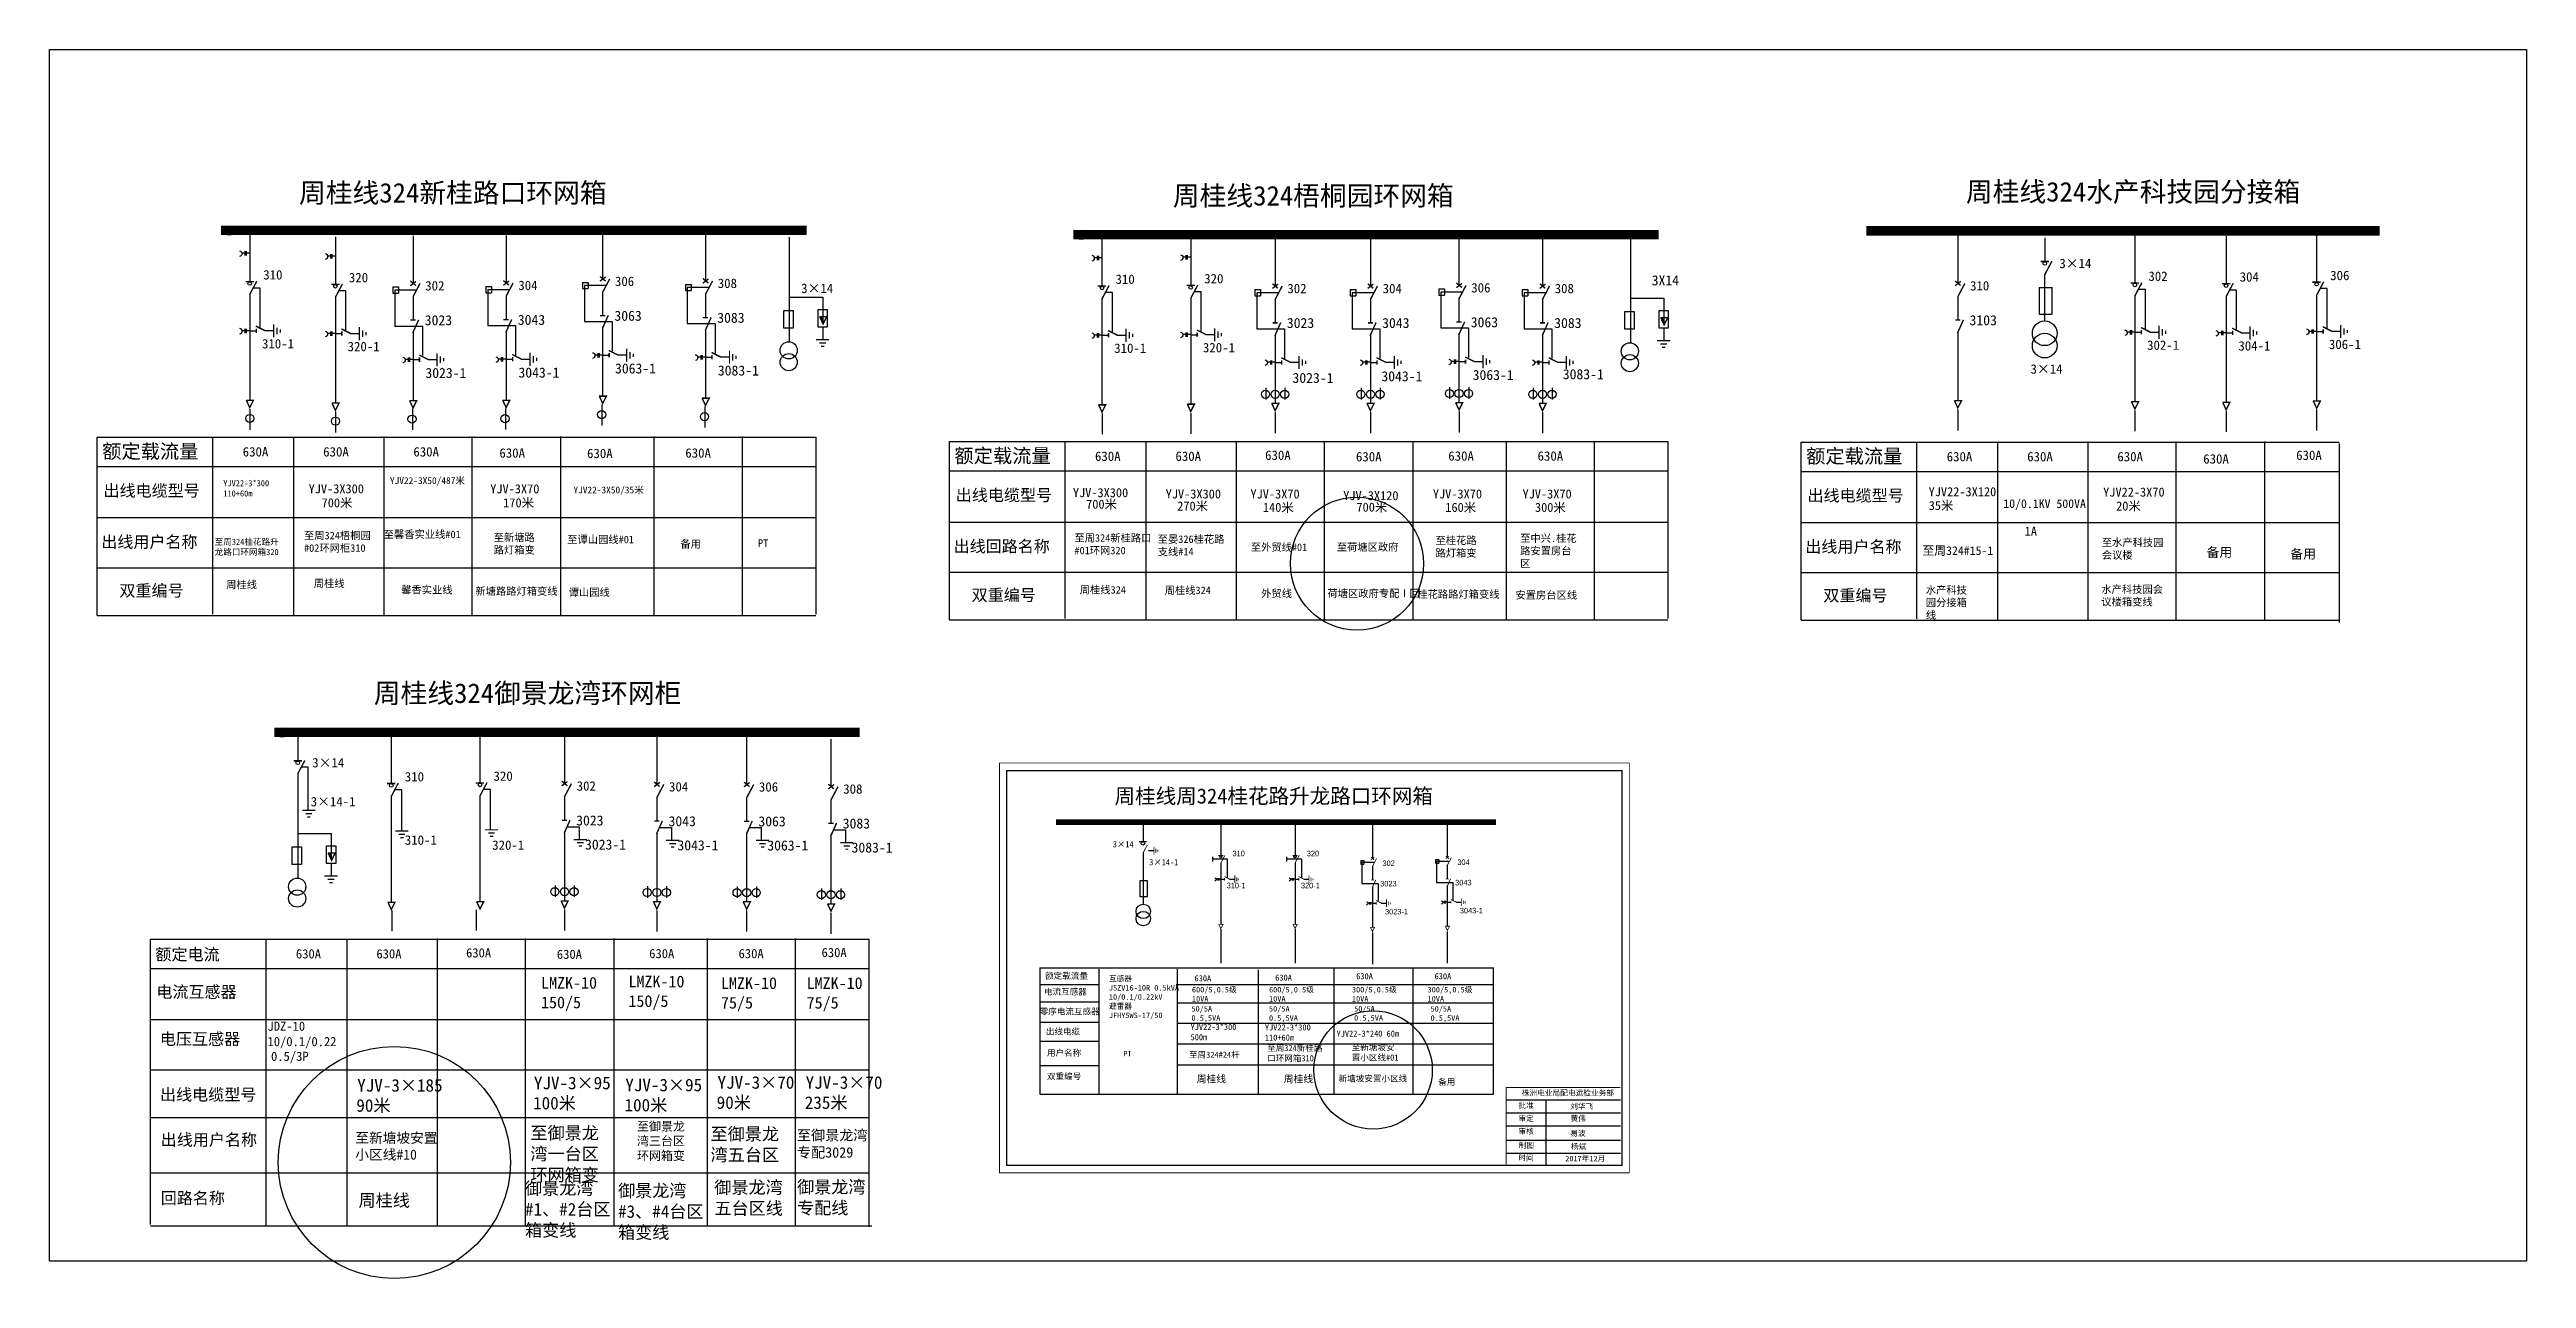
# Model space of a CAD drawing. Extents: x -15 to 478, y -238 to 7.
import ezdxf

# ---------------------------------------------------------------- set-up
doc = ezdxf.new("R2010")
doc.units = 0
doc.header["$LTSCALE"] = 0.774411
doc.linetypes.add('ACAD_ISO02W100', pattern=[15, 12, -3])
doc.linetypes.add('CENTER', pattern=[50.8, 31.75, -6.35, 6.35, -6.35])
doc.layers.get('0').update_dxf_attribs({"linetype": 'CONTINUOUS'})
doc.layers.add('2', color=7, linetype='CONTINUOUS')
doc.styles.add('HZ', font='')
doc.styles.add('hztxt_txtstyle_0.00_0_0', font='simkai.ttf')
doc.styles.add('hztxt_txtstyle_1.80_0_0', font='', dxfattribs={"height": 1.8, "bigfont": 'hztxt.shx'})
doc.styles.add('hztxt_txtstyle_2.70_0_0', font='simkai.ttf', dxfattribs={"height": 2.7})
doc.styles.get("Standard").update_dxf_attribs({"font": '', "height": 2.5})
doc.styles.add('字体', font='', dxfattribs={"height": 2.5})
doc.styles.get('HZ').set_extended_font_data('SimSun')
doc.styles.get('hztxt_txtstyle_1.80_0_0').set_extended_font_data('hztxt')
doc.styles.get('Standard').set_extended_font_data('SimSun')
doc.styles.get('字体').set_extended_font_data('SimSun')

msp = doc.modelspace()

# ---------------------------------------------------------------- texts
for s, height, p in [('310', 1.875, (27.3, -39.11)), ('320', 1.875, (44.36, -39.67)), ('302', 1.875, (59.57, -41.3)), ('304', 1.875, (78.11, -41.22)), ('306', 1.875, (97.35, -40.41)), ('308', 1.875, (117.83, -40.81)), ('310', 1.875, (197.06, -40)), ('320', 1.875, (214.73, -39.88)), ('3X14', 2, (303.86, -40.28)), ('3×14', 1.875, (134.45, -41.81)), ('302', 1.875, (231.29, -41.85)), ('304', 1.875, (250.27, -41.85)), ('306', 1.875, (267.92, -41.7)), ('308', 1.875, (284.54, -41.85)), ('3023', 2, (59.47, -48.23)), ('3043', 2, (78, -48.15)), ('3063', 2, (97.25, -47.34)), ('3083', 2, (117.73, -47.74)), ('3023', 2, (231.19, -48.78)), ('3043', 2, (250.17, -48.78)), ('3063', 2, (267.82, -48.63)), ('3083', 2, (284.44, -48.78)), ('310-1', 1.875, (27.05, -52.85)), ('320-1', 1.875, (44.1, -53.41)), ('310-1', 1.875, (196.8, -53.74)), ('320-1', 1.875, (214.47, -53.63)), ('3023-1', 2, (59.6, -58.74)), ('3043-1', 2, (78.13, -58.66)), ('3063-1', 2, (97.37, -57.84)), ('3083-1', 2, (117.85, -58.25)), ('3023-1', 2, (232.31, -59.73)), ('3043-1', 2, (250.02, -59.4)), ('3063-1', 2, (268.2, -59.14)), ('3083-1', 2, (286.15, -58.99)), ('630A', 1.875, (23.21, -74.39)), ('630A', 1.875, (39.24, -74.39)), ('630A', 1.875, (57.2, -74.39)), ('630A', 1.875, (74.34, -74.63)), ('630A', 1.875, (91.8, -74.71)), ('630A', 1.875, (111.37, -74.63)), ('630A', 1.875, (192.97, -75.28)), ('630A', 1.875, (209, -75.28)), ('630A', 1.875, (226.86, -75.08)), ('630A', 1.875, (244.95, -75.37)), ('630A', 1.875, (263.34, -75.23)), ('630A', 1.875, (281.13, -75.23)), ('YJV22-3X50/487米', 1.3673, (52.54, -79.88)), ('YJV-3X300', 1.8, (36.34, -81.73)), ('700米', 1.8, (38.93, -84.52)), ('YJV-3X70', 1.8, (72.51, -81.73)), ('170米', 1.8, (75.09, -84.52)), ('YJV22-3X50/35米', 1.3673, (89.09, -81.75)), ('YJV-3X300', 1.8, (188.57, -82.5)), ('700米', 1.8, (191.21, -84.8)), ('YJV-3X300', 1.8, (207.05, -82.76)), ('270米', 1.8, (209.35, -85.16)), ('YJV-3X70', 1.8, (223.94, -82.76)), ('140米', 1.8, (226.42, -85.43)), ('YJV-3X120', 1.8, (242.41, -83.09)), ('700米', 1.8, (245.05, -85.39)), ('YJV-3X70', 1.8, (260.27, -82.76)), ('160米', 1.8, (262.75, -85.43)), ('YJV-3X70', 1.8, (278.13, -82.76)), ('300米', 1.8, (280.61, -85.43))]:
    msp.add_text(s, height=height).set_placement(p)
at = {"color": 0}
for s, height, p in [('310', 1.875, (367.27, -41.3)), ('3×14', 1.875, (385.06, -36.84)), ('302', 1.875, (402.8, -39.39)), ('304', 1.875, (420.98, -39.53)), ('306', 1.875, (439.01, -39.24)), ('3103', 2, (367.17, -48.23)), ('302-1', 1.875, (402.54, -53.13)), ('304-1', 1.875, (420.72, -53.28)), ('306-1', 1.875, (438.75, -52.98)), ('3×14', 1.875, (379.32, -57.89)), ('630A', 1.875, (362.62, -75.36)), ('630A', 1.875, (378.65, -75.36)), ('630A', 1.875, (396.61, -75.36)), ('630A', 1.875, (413.72, -75.81)), ('630A', 1.875, (432.23, -75.08)), ('YJV22-3X120', 1.8, (359.02, -82.31)), ('35米', 1.8, (359.04, -85.07)), ('YJV22-3X70', 1.8, (393.78, -82.38)), ('20米', 1.8, (396.37, -85.16)), ('1A', 1.8, (378.15, -90.18)), ('备用', 1.875, (414.38, -94.41)), ('备用', 1.875, (431.06, -94.74)), ('3×14', 1.875, (37.06, -136.36)), ('310', 1.875, (55.5, -139.16)), ('320', 1.875, (73.17, -139.04)), ('3×14-1', 1.875, (36.76, -144.12)), ('302', 1.875, (89.73, -141.01)), ('304', 1.875, (108.13, -141.16)), ('306', 1.875, (126.03, -141.19)), ('308', 1.875, (142.83, -141.61)), ('3023', 2, (89.63, -147.94)), ('3043', 2, (108.03, -148.09)), ('3063', 2, (125.93, -148.12)), ('3083', 2, (142.72, -148.54)), ('310-1', 1.875, (55.5, -151.78)), ('320-1', 1.875, (72.91, -152.79)), ('3023-1', 2, (91.4, -152.74)), ('3043-1', 2, (109.8, -152.89)), ('3063-1', 2, (127.7, -152.92)), ('3083-1', 2, (144.49, -153.34))]:
    msp.add_text(s, height=height, dxfattribs=at).set_placement(p)
at = {"style": 'HZ'}
for s, height, p in [('额定载流量', 2.812, (-4.78, -74.77)), ('额定载流量', 2.812, (164.98, -75.65)), ('出线电缆型号', 2.344, (-4.52, -82.37)), ('出线电缆型号', 2.344, (165.24, -83.26)), ('出线用户名称', 2.344, (-4.96, -92.58)), ('出线回路名称', 2.344, (164.8, -93.47)), ('双重编号', 2.344, (-1.35, -102.29)), ('双重编号', 2.344, (168.4, -103.18))]:
    msp.add_text(s, height=height, dxfattribs=at).set_placement(p)
at = {"color": 0}
for s, height, style, p in [('额定载流量', 2.812, 'HZ', (334.63, -75.73)), ('出线电缆型号', 2.344, 'HZ', (334.89, -83.34)), ('10/0.1KV 500VA', 1.728, 'HZ', (373.89, -84.66)), ('出线用户名称', 2.344, 'HZ', (334.45, -93.55)), ('至周324#15-1', 1.728, 'HZ', (357.78, -94.02)), ('双重编号', 2.344, 'HZ', (338.05, -103.26)), ('310', 1.098, 'hztxt_txtstyle_1.80_0_0', (220.37, -154.07)), ('320', 1.098, 'hztxt_txtstyle_1.80_0_0', (235.16, -154.07)), ('302', 1.098, 'hztxt_txtstyle_1.80_0_0', (250.23, -156.02)), ('304', 1.098, 'hztxt_txtstyle_1.80_0_0', (265.14, -155.81)), ('310-1', 1.098, 'hztxt_txtstyle_1.80_0_0', (219.2, -160.46)), ('320-1', 1.098, 'hztxt_txtstyle_1.80_0_0', (233.99, -160.46)), ('3023', 1.098, 'hztxt_txtstyle_1.80_0_0', (249.79, -160.09)), ('3043', 1.098, 'hztxt_txtstyle_1.80_0_0', (264.71, -159.88)), ('3023-1', 1.098, 'hztxt_txtstyle_1.80_0_0', (250.74, -165.67)), ('3043-1', 1.098, 'hztxt_txtstyle_1.80_0_0', (265.65, -165.46)), ('额定电流', 2.344, 'HZ', (5.82, -174.81)), ('630A', 1.836, 'HZ', (33.81, -174.44)), ('630A', 1.836, 'HZ', (49.84, -174.44)), ('630A', 1.836, 'HZ', (67.7, -174.24)), ('630A', 1.836, 'HZ', (104.18, -174.39)), ('630A', 1.836, 'HZ', (121.98, -174.39)), ('630A', 1.836, 'HZ', (138.51, -174.18)), ('630A', 1.836, 'HZ', (85.79, -174.53)), ('出线电缆型号', 2.344, 'HZ', (6.74, -202.76))]:
    msp.add_text(s, height=height, dxfattribs=dict(at, style=style)).set_placement(p)
at = {"color": 0, "linetype": 'Continuous', "style": 'hztxt_txtstyle_2.70_0_0'}
for s, p in [('3×14', (196.52, -152.3)), ('3×14-1', (203.77, -155.87))]:
    msp.add_text(s, height=1.22, dxfattribs=at).set_placement(p)
at = {"color": 0, "linetype": 'Continuous', "attachment_point": 1}
for s, insert, char_height, width, style in [('YJV22-3*300 \\P110+60m', (19.34, -79.11), 1.2204, 19.6738, 'hztxt_txtstyle_2.70_0_0'), ('{\\fSimSun|b0|i0|c134|p2;至周324桂花路升龙路口环网箱320}', (17.63, -90.79), 1.2204, 13.2643, 'hztxt_txtstyle_2.70_0_0'), ('至周324梧桐园#02环网柜310', (35.42, -89.39), 1.5, 14.9, '字体'), ('至馨香实业线#01', (51.3, -89.16), 1.5, 18.8136, '字体'), ('至谭山园线#01', (87.85, -90.18), 1.5, 16.7923, '字体'), ('备用', (110.39, -91.08), 1.5, 16.7923, '字体'), ('PT', (125.86, -90.91), 1.5, 16.7923, '字体'), ('至周324新桂路口#01环网320', (188.87, -89.88), 1.5, 16.1632, '字体'), ('{\\fSimSun|b0|i0|c134|p2;至晏326桂花路支线#14}', (205.46, -90.12), 1.5, 14.9, '字体'), ('至水产科技园会议楼', (393.51, -90.79), 1.5, 13.274, '字体'), ('周桂线', (19.92, -99.18), 1.5, 16.925, '字体'), ('周桂线', (37.36, -98.94), 1.5, 16.925, '字体'), ('馨香实业线', (54.77, -100.22), 1.5, 16.7923, '字体'), ('谭山园线', (88.14, -100.7), 1.5, 16.7923, '字体'), ('周桂线324', (189.93, -100.22), 1.5, 16.925, '字体'), ('周桂线324', (206.85, -100.32), 1.5, 16.925, '字体'), ('水产科技园分接箱线', (358.46, -100.25), 1.5, 9.8958, '字体'), ('水产科技园会议楼箱变线', (393.42, -100.12), 1.5, 13.274, '字体'), ('周桂线周324桂花路升龙路口环网箱', (196.87, -140.57), 3, 85.7498, '字体'), ('{\\fSimSun|b0|i0|c134|p2;额定载流量}', (183.02, -177.3), 1.2204, 19.6738, 'hztxt_txtstyle_2.70_0_0'), ('{\\fSimSun|b0|i0|c134|p2;630A}', (245, -177.37), 1.2204, 19.6738, 'hztxt_txtstyle_2.70_0_0'), ('{\\fSimSun|b0|i0|c134|p2;630A}', (260.62, -177.37), 1.2204, 19.6738, 'hztxt_txtstyle_2.70_0_0'), ('{\\fSimSun|b0|i0|c134|p2;电流互感器}', (182.81, -180.47), 1.2204, 19.6738, 'hztxt_txtstyle_2.70_0_0'), ('\\A1;{\\fSimSun|b0|i0|c134|p2;互感器\\PJSZV16-10R 0.5kVA\\P10/0.1/0.22kV\\P避雷器\\PJFHY5WS-17/50}', (195.74, -177.91), 1.0983, 20.2524, 'hztxt_txtstyle_2.70_0_0'), ('\\A1;{\\fSimSun|b0|i0|c134|p2;600/5,0.5级\\P10VA}', (212.28, -180.12), 1.0983, 20.2524, 'hztxt_txtstyle_2.70_0_0'), ('{\\fSimSun|b0|i0|c134|p2;630A}', (212.8, -177.8), 1.2204, 19.6738, 'hztxt_txtstyle_2.70_0_0'), ('\\A1;{\\fSimSun|b0|i0|c134|p2;600/5,0.5级\\P10VA}', (227.64, -180.12), 1.0983, 20.2524, 'hztxt_txtstyle_2.70_0_0'), ('{\\fSimSun|b0|i0|c134|p2;630A}', (228.87, -177.66), 1.2204, 19.6738, 'hztxt_txtstyle_2.70_0_0'), ('\\A1;{\\fSimSun|b0|i0|c134|p2;300/5,0.5级\\P10VA}', (244.15, -180.12), 1.0983, 20.2524, 'hztxt_txtstyle_2.70_0_0'), ('\\A1;{\\fSimSun|b0|i0|c134|p2;300/5,0.5级\\P10VA}', (259.22, -180.12), 1.0983, 20.2524, 'hztxt_txtstyle_2.70_0_0'), ('{\\fSimSun|b0|i0|c134|p2;零序电流互感器}', (181.95, -184.41), 1.2204, 19.6738, 'hztxt_txtstyle_2.70_0_0'), ('YJV22-3*300\\P500m', (212.01, -187.5), 1.2204, 19.6738, 'hztxt_txtstyle_2.70_0_0'), ('{\\fSimSun|b0|i0|c134|p2;50/5A\\P0.5,5VA}', (212.19, -183.93), 1.0983, 19.6738, 'hztxt_txtstyle_2.70_0_0'), ('YJV22-3*300 \\P110+60m', (226.81, -187.58), 1.2204, 19.6738, 'hztxt_txtstyle_2.70_0_0'), ('{\\fSimSun|b0|i0|c134|p2;50/5A\\P0.5,5VA}', (227.63, -183.93), 1.0983, 19.6738, 'hztxt_txtstyle_2.70_0_0'), ('{\\fSimSun|b0|i0|c134|p2;50/5A\\P0.5,5VA}', (244.59, -183.93), 1.0983, 19.6738, 'hztxt_txtstyle_2.70_0_0'), ('{\\fSimSun|b0|i0|c134|p2;50/5A\\P0.5,5VA}', (259.81, -183.93), 1.0983, 19.6738, 'hztxt_txtstyle_2.70_0_0'), ('{\\fSimSun|b0|i0|c134|p2;出线电缆}', (183.19, -188.41), 1.2204, 19.6738, 'hztxt_txtstyle_2.70_0_0'), ('{\\fSimSun|b0|i0|c134|p2;至周324新桂路口环网箱310}', (227.25, -191.7), 1.2204, 11.5135, 'hztxt_txtstyle_2.70_0_0'), ('YJV22-3*240 60m', (241.09, -188.82), 1.2204, 19.6738, 'hztxt_txtstyle_2.70_0_0'), ('{\\fSimSun|b0|i0|c134|p2;用户名称}', (183.4, -192.65), 1.2204, 19.6738, 'hztxt_txtstyle_2.70_0_0'), ('{\\fSimSun|b0|i0|c134|p2;双重编号}', (183.4, -197.33), 1.2204, 19.6738, 'hztxt_txtstyle_2.70_0_0'), ('{\\fSimSun|b0|i0|c134|p2;PT}', (198.61, -192.87), 1.1026, 8.5785, 'hztxt_txtstyle_0.00_0_0'), ('{\\fSimSun|b0|i0|c134|p2;至周324#24杆}', (211.69, -193.03), 1.2204, 10.5639, 'hztxt_txtstyle_2.70_0_0'), ('{\\fSimSun|b0|i0|c134|p2;新塘坡安置小区线}', (241.49, -197.77), 1.2204, 15.1501, 'hztxt_txtstyle_2.70_0_0'), ('{\\fSimSun|b0|i0|c134|p2;备用}', (261.32, -198.46), 1.2204, 19.6738, 'hztxt_txtstyle_2.70_0_0'), ('株洲电业局配电运检业务部', (277.97, -200.69), 1.0944, 29.9201, '字体'), ('{\\fKaiTi_GB2312|b0|i0|c134|p49;批准}', (277.31, -203.19), 1.0944, 8.5588, '字体'), ('\\f\uffbfﾬￌﾣﾤ_GB2312|b0|i0|c134|p49;审定', (277.31, -205.79), 1.0944, 8.5588, '字体'), ('刘华飞', (287.62, -203.37), 1.094, 8.5588, '字体'), ('黄伟', (287.68, -205.8), 1.094, 8.5588, '字体'), ('\\f\uffbfﾬￌﾣﾤ_GB2312|b0|i0|c134|p49;制图', (277.37, -211.14), 1.0944, 8.5588, '字体'), ('\\f\uffbfﾬￌﾣﾤ_GB2312|b0|i0|c134|p49;审核', (277.31, -208.36), 1.0944, 8.5588, '字体'), ('易波', (287.62, -208.74), 1.094, 8.5588, '字体'), ('{\\fSimSun|b0|i0|c134|p2;杨斌}', (287.79, -211.37), 1.0944, 8.5588, '字体'), ('\\f\uffbfﾬￌﾣﾤ_GB2312|b0|i0|c134|p49;时间', (277.31, -213.65), 1.0944, 8.5588, '字体'), ('2017年12月', (286.64, -213.78), 1.094, 16.0081, '字体')]:
    msp.add_mtext(s, dxfattribs=dict(at, insert=insert, char_height=char_height, width=width, style=style))
at = {"linetype": 'Continuous', "char_height": 1.5, "attachment_point": 1, "style": '字体'}
for s, insert, width in [('至新塘路路灯箱变', (73.2, -89.77), 10.0167), ('至外贸线#01', (224, -91.72), 14.9), ('至荷塘区政府', (241.14, -91.69), 17.9789), ('至桂花路路灯箱变', (260.81, -90.37), 10.0167), ('至中兴.桂花路安置房台区', (277.66, -89.95), 12.1123), ('新塘路路灯箱变线', (69.56, -100.49), 16.925), ('外贸线', (226.07, -100.96), 14.9), ('荷塘区政府专配Ⅰ回', (239.27, -100.93), 17.9789), ('桂花路路灯箱变线', (257.18, -101.09), 16.925), ('安置房台区线', (276.73, -101.26), 16.1459)]:
    msp.add_mtext(s, dxfattribs=dict(at, insert=insert, width=width))
at = {"color": 0, "attachment_point": 1}
for s, insert, char_height, width, style in [('电流互感器', (6, -179.93), 2.344, 23.4368, 'HZ'), ('\\A1;LMZK-10 \\P150/5', (82.63, -178.13), 2.3438, 30.9463, 'HZ'), ('\\A1;LMZK-10 \\P150/5', (100.04, -177.87), 2.3438, 30.9463, 'HZ'), ('\\A1;LMZK-10 \\P75/5', (118.47, -178.19), 2.3438, 30.9463, 'HZ'), ('\\A1;LMZK-10 \\P75/5', (135.53, -178.19), 2.3438, 30.9463, 'HZ'), ('JDZ-10 10/0.1/0.22', (28.15, -187.03), 1.8359, 18.359, 'HZ'), ('电压互感器', (6.71, -189.32), 2.344, 23.4368, 'HZ'), ('0.5/3P ', (28.85, -193.04), 1.836, 18.359, 'HZ'), ('90米', (45.84, -202.5), 2.5, 18.359, '字体'), ('YJV-3×185', (46.01, -198.49), 2.5, 18.359, '字体'), ('100米', (81.05, -202.03), 2.5, 18.359, '字体'), ('YJV-3×95', (81.21, -198.02), 2.5, 18.359, '字体'), ('100米', (99.26, -202.43), 2.5, 18.359, '字体'), ('YJV-3×95', (99.42, -198.42), 2.5, 18.359, '字体'), ('90米', (117.62, -201.92), 2.5, 18.359, '字体'), ('YJV-3×70', (117.78, -197.91), 2.5, 18.359, '字体'), ('235米', (135.17, -201.93), 2.5, 18.359, '字体'), ('YJV-3×70', (135.33, -197.92), 2.5, 18.359, '字体'), ('至御景龙湾三台区环网箱变', (101.75, -207.06), 1.7484, 10.9477, '字体'), ('出线用户名称', (6.88, -209.42), 2.344, 23.4368, 'HZ'), ('至御景龙湾一台区环网箱变', (80.52, -207.98), 2.5, 15.8112, '字体'), ('至御景龙湾五台区', (116.4, -208.18), 2.5, 15.8112, '字体'), ('至御景龙湾专配3029', (133.61, -208.65), 2.0594, 15.4094, '字体'), ('回路名称', (6.88, -221.04), 2.344, 23.4368, 'HZ'), ('周桂线', (46.28, -221.41), 2.5, 18.359, '字体'), ('御景龙湾#1、#2台区箱变线', (79.44, -219.02), 2.5, 18.318, '字体'), ('御景龙湾#3、#4台区箱变线', (97.97, -219.47), 2.5, 18.318, '字体'), ('御景龙湾\\P五台区线', (117.15, -218.83), 2.5, 18.318, '字体'), ('御景龙湾\\P专配线', (133.63, -218.75), 2.5, 18.318, '字体')]:
    msp.add_mtext(s, dxfattribs=dict(at, insert=insert, char_height=char_height, width=width, style=style))
at = {"color": 1, "linetype": 'Continuous', "attachment_point": 1, "style": 'hztxt_txtstyle_2.70_0_0'}
for s, insert, char_height, width in [('{\\fSimSun|b0|i0|c134|p2;至新塘坡安置小区线#01}', (244.1, -191.55), 1.2204, 10.1982), ('{\\fSimSun|b0|i0|c134|p2;至新塘坡安置小区线#10}', (45.64, -209.21), 2, 16.7368)]:
    msp.add_mtext(s, dxfattribs=dict(at, insert=insert, char_height=char_height, width=width))
at = {"color": 0, "char_height": 1.43, "width": 17.776, "attachment_point": 1}
for insert in [(213.22, -197.74), (230.58, -197.74)]:
    msp.add_mtext('周桂线', dxfattribs=dict(at, insert=insert))
at = {"layer": '2', "color": 7, "char_height": 3.9062, "width": 83.0504, "attachment_point": 1, "style": '字体'}
for s, insert in [('周桂线324新桂路口环网箱', (34.43, -19.88)), ('周桂线324梧桐园环网箱', (208.49, -20.46))]:
    msp.add_mtext(s, dxfattribs=dict(at, insert=insert))
at = {"layer": '2', "color": 0, "char_height": 3.9062, "width": 83.0504, "attachment_point": 1, "style": '字体'}
for s, insert in [('{\\fSimSun|b0|i0|c134|p2;周桂线324水产科技园分接箱}', (366.45, -19.67)), ('{\\fSimSun|b0|i0|c134|p2;周桂线324御景龙湾环网柜}', (49.33, -119.62))]:
    msp.add_mtext(s, dxfattribs=dict(at, insert=insert))

# ---------------------------------------------------------------- blocks, each defined once
blk = doc.blocks.new('JD')
for points in [[(-2, 0.2), (-2, -0.2), (2, 0.2), (2, -0.2)], [(1, -1.2), (1, -0.8), (-1, -1.2), (-1, -0.8)], [(-0.5, -1.8), (-0.5, -2.2), (0.5, -1.8), (0.5, -2.2)]]:
    blk.add_trace(points)

# ---------------------------------------------------------------- linework, layer by layer
for p, q in [((94.9, -29.53), (94.9, -39.03)), ((24.6, -30.06), (24.6, -39.48)), ((41.66, -30.62), (41.66, -40.04)), ((57.13, -30.43), (57.13, -39.93)), ((75.66, -30.34), (75.66, -39.85)), ((115.39, -29.93), (115.39, -39.43)), ((132.08, -30.65), (132.08, -51.62)), ((194.36, -30.95), (194.36, -40.37)), ((212.03, -30.83), (212.03, -40.25)), ((228.85, -30.97), (228.85, -40.47)), ((247.82, -30.97), (247.82, -40.47)), ((265.47, -30.82), (265.47, -40.32)), ((282.09, -30.97), (282.09, -40.47)), ((299.61, -30.85), (299.61, -51.81)), ((24.6, -42.04), (24.6, -63.24)), ((41.66, -42.59), (41.66, -63.79)), ((53.13, -40.58), (53.13, -41.83)), ((53.13, -40.58), (54.25, -40.58)), ((53.13, -41.83), (54.25, -41.83)), ((54.25, -40.58), (54.25, -41.83)), ((57.13, -42.49), (57.13, -47.13)), ((71.66, -40.5), (71.66, -41.75)), ((71.66, -40.5), (72.78, -40.5)), ((71.66, -41.75), (72.78, -41.75)), ((72.78, -40.5), (72.78, -41.75)), ((75.66, -42.4), (75.66, -47.05)), ((90.9, -39.68), (90.9, -40.93)), ((90.9, -39.68), (92.02, -39.68)), ((90.9, -40.93), (92.02, -40.93)), ((92.02, -39.68), (92.02, -40.93)), ((94.9, -41.59), (94.9, -46.24)), ((111.39, -40.09), (111.39, -41.33)), ((111.39, -40.09), (112.51, -40.09)), ((111.39, -41.33), (112.51, -41.33)), ((112.51, -40.09), (112.51, -41.33)), ((115.39, -41.99), (115.39, -46.64)), ((194.36, -42.93), (194.36, -64.13)), ((212.03, -42.81), (212.03, -64.01)), ((224.84, -41.12), (224.84, -42.37)), ((224.84, -41.12), (225.97, -41.12)), ((224.84, -42.37), (225.97, -42.37)), ((225.97, -41.12), (225.97, -42.37)), ((228.85, -43.03), (228.85, -47.68)), ((243.82, -41.12), (243.82, -42.37)), ((243.82, -41.12), (244.95, -41.12)), ((243.82, -42.37), (244.95, -42.37)), ((244.95, -41.12), (244.95, -42.37)), ((247.82, -43.03), (247.82, -47.68)), ((261.47, -40.98), (261.47, -42.22)), ((261.47, -40.98), (262.6, -40.98)), ((261.47, -42.22), (262.6, -42.22)), ((262.6, -40.98), (262.6, -42.22)), ((265.47, -42.88), (265.47, -47.53)), ((278.09, -41.12), (278.09, -42.37)), ((278.09, -41.12), (279.22, -41.12)), ((278.09, -42.37), (279.22, -42.37)), ((279.22, -41.12), (279.22, -42.37)), ((282.09, -43.03), (282.09, -47.68)), ((27.6, -49.31), (29.36, -49.31)), ((94.9, -48.56), (94.9, -62.28)), ((115.39, -48.96), (115.39, -62.69)), ((24.6, -49.34), (25.9, -49.34)), ((41.66, -49.9), (42.96, -49.9)), ((44.65, -49.86), (46.42, -49.86)), ((57.13, -49.46), (57.13, -63.18)), ((75.66, -49.38), (75.66, -63.1)), ((94.9, -54.2), (96.2, -54.2)), ((97.89, -54.16), (99.66, -54.16)), ((194.36, -50.23), (195.66, -50.23)), ((197.35, -50.19), (199.12, -50.19)), ((212.03, -50.11), (213.33, -50.11)), ((215.02, -50.08), (216.79, -50.08)), ((228.85, -50), (228.85, -63.72)), ((247.82, -50), (247.82, -63.72)), ((265.47, -49.85), (265.47, -63.58)), ((282.09, -50), (282.09, -63.72)), ((57.13, -55.09), (58.42, -55.09)), ((60.12, -55.06), (61.89, -55.06)), ((75.66, -55.01), (76.96, -55.01)), ((78.65, -54.97), (80.42, -54.97)), ((115.39, -54.6), (116.68, -54.6)), ((118.38, -54.56), (120.15, -54.56)), ((228.85, -55.64), (230.14, -55.64)), ((231.84, -55.6), (233.61, -55.6)), ((247.82, -55.64), (249.12, -55.64)), ((250.81, -55.6), (252.58, -55.6)), ((265.47, -55.49), (266.77, -55.49)), ((268.47, -55.45), (270.23, -55.45)), ((282.09, -55.64), (283.39, -55.64)), ((285.09, -55.6), (286.85, -55.6)), ((226.98, -60.74), (226.98, -63.03)), ((230.79, -60.74), (230.79, -63.03)), ((245.96, -60.74), (245.96, -63.03)), ((249.77, -60.74), (249.77, -63.03)), ((263.61, -60.6), (263.61, -62.88)), ((267.42, -60.6), (267.42, -62.88)), ((280.23, -60.74), (280.23, -63.03)), ((284.04, -60.74), (284.04, -63.03)), ((-5.78, -106.07), (-5.77, -70.54)), ((-5.77, -70.54), (137.34, -70.54)), ((17.22, -70.73), (17.22, -105.79)), ((51.32, -70.43), (51.32, -106.13)), ((68.87, -70.43), (68.87, -106.13)), ((86.54, -70.43), (86.54, -106.13)), ((105.12, -70.43), (105.12, -106.13)), ((122.67, -70.43), (122.67, -106.13)), ((137.34, -70.54), (137.34, -105.79)), ((163.97, -106.95), (163.98, -71.43)), ((163.98, -71.43), (307.1, -71.43)), ((186.98, -71.62), (186.98, -106.68)), ((221.07, -71.31), (221.07, -107.02)), ((238.63, -71.31), (238.63, -107.02)), ((256.3, -71.31), (256.3, -107.02)), ((274.88, -71.31), (274.88, -107.02)), ((292.42, -71.31), (292.42, -107.02)), ((307.1, -71.43), (307.1, -106.68)), ((-5.71, -76.4), (137.37, -76.4)), ((164.05, -77.28), (307.12, -77.28)), ((-5.71, -86.58), (137.37, -86.58)), ((164.05, -87.47), (307.12, -87.47)), ((137.37, -96.64), (-5.78, -96.64)), ((307.12, -97.53), (163.97, -97.53)), ((307.1, -107.03), (163.97, -107.03))]:
    msp.add_line(p, q)
at = {"color": 0}
for p, q in [((364.83, -30.43), (364.83, -39.93)), ((382.17, -30.78), (382.17, -35.49)), ((400.1, -30.34), (400.1, -39.76)), ((418.27, -30.49), (418.27, -39.91)), ((436.31, -30.19), (436.31, -39.61)), ((382.09, -38.07), (382.09, -47.49)), ((364.83, -42.49), (364.83, -47.13)), ((381.04, -40.74), (381.04, -46)), ((383.64, -46), (383.64, -40.68)), ((400.1, -42.32), (400.1, -63.51)), ((418.27, -42.46), (418.27, -63.66)), ((436.31, -42.17), (436.31, -63.37)), ((381.04, -46), (383.64, -46)), ((364.83, -49.46), (364.83, -63.18)), ((400.1, -49.62), (401.4, -49.62)), ((403.09, -49.58), (404.86, -49.58)), ((418.27, -49.76), (419.57, -49.76)), ((421.27, -49.73), (423.03, -49.73)), ((436.31, -49.47), (437.6, -49.47)), ((439.3, -49.43), (441.06, -49.43)), ((333.63, -107.04), (333.63, -71.51)), ((333.63, -71.51), (440.76, -71.51)), ((356.63, -71.7), (356.63, -106.76)), ((390.73, -71.39), (390.73, -107.1)), ((408.28, -71.39), (408.28, -107.1)), ((425.95, -71.39), (425.95, -107.1)), ((440.77, -71.8), (440.77, -107.5)), ((333.7, -77.37), (440.77, -77.37)), ((333.7, -87.55), (440.77, -87.55)), ((440.77, -97.61), (333.63, -97.61)), ((137.34, -106.14), (-5.78, -106.14)), ((440.77, -107.11), (333.63, -107.11)), ((34.18, -130.3), (34.18, -135.01)), ((52.8, -130.11), (52.8, -139.53)), ((70.47, -129.99), (70.47, -139.41)), ((87.28, -130.13), (87.28, -139.63)), ((105.68, -130.29), (105.68, -139.79)), ((123.58, -130.31), (123.58, -139.81)), ((140.38, -130.73), (140.38, -140.23)), ((34.18, -137.57), (34.18, -158.53)), ((52.8, -142.09), (52.8, -163.29)), ((70.47, -141.97), (70.47, -163.17)), ((87.28, -142.19), (87.28, -146.84)), ((105.68, -142.35), (105.68, -146.99)), ((123.58, -142.37), (123.58, -147.02)), ((140.38, -142.79), (140.38, -147.44)), ((202.56, -147.48), (202.56, -151.1)), ((218.03, -147.19), (218.03, -153.92)), ((232.82, -147.19), (232.82, -153.92)), ((248.23, -147.5), (248.23, -154.56)), ((263.14, -147.29), (263.14, -154.35)), ((87.28, -149.16), (87.28, -162.88)), ((105.68, -149.32), (105.68, -163.04)), ((123.58, -149.35), (123.58, -163.07)), ((140.38, -149.76), (140.38, -163.49)), ((203.66, -152.93), (204.69, -152.93)), ((202.58, -153.34), (202.58, -163.6)), ((218.03, -155.41), (218.03, -167.63)), ((232.82, -155.41), (232.82, -167.63)), ((245.89, -154.94), (246.54, -154.94)), ((245.89, -154.94), (245.89, -155.67)), ((245.89, -155.67), (246.54, -155.67)), ((246.54, -154.94), (246.54, -155.67)), ((248.23, -156.06), (248.23, -158.78)), ((260.8, -154.73), (261.46, -154.73)), ((260.8, -154.73), (260.8, -155.46)), ((260.8, -155.46), (261.46, -155.46)), ((261.46, -154.73), (261.46, -155.46)), ((263.14, -155.85), (263.14, -158.57)), ((85.42, -159.9), (85.42, -162.19)), ((89.23, -159.9), (89.23, -162.19)), ((103.82, -160.06), (103.82, -162.35)), ((107.63, -160.06), (107.63, -162.35)), ((121.72, -160.09), (121.72, -162.37)), ((125.53, -160.09), (125.53, -162.37)), ((138.51, -160.5), (138.51, -162.79)), ((142.33, -160.5), (142.33, -162.79)), ((218.03, -158.66), (218.79, -158.66)), ((219.78, -158.64), (220.82, -158.64)), ((232.82, -158.66), (233.58, -158.66)), ((234.57, -158.64), (235.6, -158.64)), ((248.23, -160.14), (248.23, -168.18)), ((263.14, -159.93), (263.14, -167.97)), ((248.23, -163.44), (248.99, -163.44)), ((249.98, -163.42), (251.02, -163.42)), ((263.14, -163.23), (263.9, -163.23)), ((264.89, -163.21), (265.93, -163.21)), ((4.82, -227.48), (4.83, -170.59)), ((4.83, -170.59), (147.94, -170.59)), ((27.82, -170.78), (27.82, -227.73)), ((61.92, -170.47), (61.92, -227.73)), ((79.47, -170.47), (79.47, -227.74)), ((97.14, -170.47), (97.14, -227.73)), ((115.72, -170.47), (115.72, -227.72)), ((133.27, -170.47), (133.27, -227.74)), ((147.94, -170.59), (147.94, -227.96)), ((4.89, -176.44), (147.97, -176.44)), ((193.83, -179.69), (182.05, -179.69)), ((4.89, -186.63), (147.97, -186.63)), ((193.78, -183.15), (182.01, -183.15)), ((193.78, -187.24), (182.01, -187.24)), ((193.74, -190.97), (181.96, -190.97)), ((147.97, -196.69), (4.82, -196.69)), ((193.78, -195.82), (182, -195.82)), ((147.94, -206.19), (4.82, -206.19))]:
    msp.add_line(p, q, dxfattribs=at)
at = {"linetype": 'ACAD_ISO02W100'}
for p, q in [((53.48, -41.23), (53.48, -48.39)), ((57.69, -41.23), (53.48, -41.23)), ((72.02, -41.15), (72.02, -48.3)), ((76.22, -41.15), (72.02, -41.15)), ((91.26, -40.33), (91.26, -47.49)), ((95.46, -40.33), (91.26, -40.33)), ((111.74, -40.74), (111.74, -47.89)), ((115.95, -40.74), (111.74, -40.74)), ((225.2, -41.77), (225.2, -48.93)), ((229.41, -41.77), (225.2, -41.77)), ((244.18, -41.77), (244.18, -48.93)), ((248.38, -41.77), (244.18, -41.77)), ((261.83, -41.63), (261.83, -48.78)), ((266.04, -41.63), (261.83, -41.63)), ((278.45, -41.77), (278.45, -48.93)), ((282.66, -41.77), (278.45, -41.77)), ((53.48, -48.39), (59.03, -48.39)), ((59.03, -48.39), (59.03, -54.29)), ((72.02, -48.3), (77.56, -48.3)), ((77.56, -48.3), (77.56, -54.21)), ((91.26, -47.49), (96.81, -47.49)), ((96.81, -47.49), (96.81, -53.39)), ((111.74, -47.89), (117.29, -47.89)), ((117.29, -47.89), (117.29, -53.79)), ((225.2, -48.93), (230.75, -48.93)), ((230.75, -48.93), (230.75, -54.83)), ((244.18, -48.93), (249.73, -48.93)), ((249.73, -48.93), (249.73, -54.83)), ((261.83, -48.78), (267.38, -48.78)), ((267.38, -48.78), (267.38, -54.68)), ((278.45, -48.93), (284, -48.93)), ((284, -48.93), (284, -54.83))]:
    msp.add_line(p, q, dxfattribs=at)
at = {"linetype": 'Continuous'}
for p, q in [((132.08, -42.62), (138.75, -42.62)), ((138.75, -42.62), (138.75, -47.65)), ((299.61, -42.81), (306.28, -42.81)), ((306.28, -42.81), (306.28, -47.84)), ((138.75, -47.65), (138.44, -46.44)), ((138.76, -48.61), (138.76, -51.17)), ((306.28, -47.84), (305.96, -46.63)), ((306.28, -48.81), (306.28, -51.37))]:
    msp.add_line(p, q, dxfattribs=at)
at = {"color": 0, "linetype": 'Continuous'}
for p, q in [((381.04, -40.74), (383.64, -40.68)), ((33.32, -70.53), (33.32, -106.12)), ((203.08, -71.41), (203.08, -107.01)), ((372.73, -71.5), (372.73, -107.09)), ((34.18, -149.53), (40.85, -149.53)), ((40.85, -149.53), (40.85, -154.56)), ((87.99, -148.19), (90.21, -148.19)), ((90.21, -148.19), (90.21, -150.6)), ((106.39, -148.34), (108.61, -148.34)), ((108.61, -148.34), (108.61, -150.75)), ((124.29, -148.37), (126.51, -148.37)), ((126.51, -148.37), (126.51, -150.78)), ((141.09, -148.79), (143.3, -148.79)), ((143.3, -148.79), (143.3, -151.2)), ((40.85, -154.56), (40.53, -153.35)), ((40.85, -155.53), (40.85, -158.09)), ((43.92, -170.57), (43.92, -227.73)), ((181.98, -176.3), (272.42, -176.3)), ((182.03, -201.54), (182.03, -176.3)), ((193.72, -176.57), (193.72, -201.53)), ((209.35, -176.57), (209.35, -201.53)), ((225.46, -176.74), (225.46, -201.52)), ((240.57, -176.35), (240.57, -201.53)), ((256.3, -176.35), (256.3, -201.53)), ((272.25, -176.36), (272.25, -201.55)), ((209.16, -179.67), (272.25, -179.67)), ((209.35, -183.3), (272.25, -183.3)), ((209.35, -187.34), (272.25, -187.34)), ((209.35, -191.45), (272.25, -191.45)), ((209.35, -195.62), (272.25, -195.62)), ((272.25, -201.54), (182.11, -201.54)), ((274.87, -202.62), (297.62, -202.62)), ((274.87, -205.22), (297.62, -205.22)), ((282.77, -202.62), (282.77, -215.56)), ((274.87, -207.81), (297.62, -207.81)), ((274.87, -210.64), (297.62, -210.64)), ((274.87, -213.23), (297.62, -213.23)), ((4.85, -217.16), (147.97, -217.16)), ((4.85, -227.73), (148.55, -227.73))]:
    msp.add_line(p, q, dxfattribs=at)
at = {"linetype": 'CENTER'}
for p, q in [((94.77, -64.03), (94.77, -68.2)), ((24.61, -64.96), (24.61, -69.08)), ((41.67, -65.51), (41.67, -69.63)), ((57, -64.92), (57, -69.1)), ((75.53, -64.84), (75.53, -69.02)), ((115.26, -64.43), (115.26, -68.6)), ((194.37, -65.85), (194.37, -69.97)), ((212.04, -65.73), (212.04, -69.85)), ((228.85, -65.57), (228.85, -69.74)), ((247.83, -65.57), (247.83, -69.74)), ((265.48, -65.42), (265.48, -69.6)), ((282.1, -65.57), (282.1, -69.74))]:
    msp.add_line(p, q, dxfattribs=at)
at = {"color": 0, "linetype": 'CENTER'}
for p, q in [((364.83, -65.02), (364.83, -69.2)), ((400.11, -65.23), (400.11, -69.35)), ((418.28, -65.38), (418.28, -69.5)), ((436.31, -65.09), (436.31, -69.21)), ((52.88, -164.89), (52.88, -169.01)), ((69.7, -164.73), (69.7, -168.9)), ((87.28, -164.73), (87.28, -168.9)), ((105.68, -164.88), (105.68, -169.06)), ((123.58, -164.91), (123.58, -169.09)), ((140.38, -165.33), (140.38, -169.51)), ((218.03, -168.61), (218.03, -175.36)), ((232.82, -168.61), (232.82, -175.36)), ((248.23, -169.26), (248.23, -175.6)), ((263.15, -169.05), (263.15, -175.39))]:
    msp.add_line(p, q, dxfattribs=at)
at = {"color": 0, "linetype": 'ACAD_ISO02W100'}
for p, q in [((248.56, -155.32), (246.1, -155.32)), ((246.1, -155.32), (246.1, -159.51)), ((263.47, -155.11), (261.01, -155.11)), ((261.01, -155.11), (261.01, -159.3)), ((246.1, -159.51), (249.35, -159.51)), ((249.35, -159.51), (249.35, -162.97)), ((261.01, -159.3), (264.26, -159.3)), ((264.26, -159.3), (264.26, -162.76))]:
    msp.add_line(p, q, dxfattribs=at)
at = {"linetype": 'Continuous'}
for points in [[(-15.27, 6.73), (478.1, 6.73), (478.1, -234.8), (-15.27, -234.8)], [(130.98, -45.29), (132.83, -45.29), (132.83, -48.79), (130.98, -48.79)], [(137.8, -45.1), (139.65, -45.1), (139.65, -48.6), (137.8, -48.6)], [(298.51, -45.48), (300.36, -45.48), (300.36, -48.99), (298.51, -48.99)], [(305.33, -45.29), (307.17, -45.29), (307.17, -48.8), (305.33, -48.8)]]:
    msp.add_lwpolyline(points, close=True, dxfattribs=at)
for points, const_width in [([(18.88, -29.31), (135.52, -29.31)], 1.88), ([(188.64, -30.2), (305.27, -30.2)], 1.88), ([(23.77, -39.52), (25.43, -39.52)], 0.281), ([(24.6, -42.11), (26.01, -39.45)], 0.281), ([(56.59, -40.35), (57.73, -39.49)], 0.281), ([(56.6, -39.41), (57.7, -40.33)], 0.281), ([(75.12, -40.26), (76.27, -39.41)], 0.281), ([(75.13, -39.33), (76.24, -40.24)], 0.281), ([(94.37, -39.45), (95.51, -38.59)], 0.281), ([(94.38, -38.51), (95.48, -39.43)], 0.281), ([(94.9, -41.66), (96.31, -39)], 0.281), ([(114.85, -39.85), (115.99, -39)], 0.281), ([(114.86, -38.92), (115.96, -39.83)], 0.281), ([(115.39, -42.06), (116.79, -39.4)], 0.281), ([(40.83, -40.07), (42.49, -40.07)], 0.281), ([(41.66, -42.67), (43.07, -40)], 0.281), ([(57.13, -42.56), (58.53, -39.89)], 0.281), ([(75.66, -42.48), (77.07, -39.81)], 0.281), ([(193.53, -40.41), (195.19, -40.41)], 0.281), ([(194.36, -43), (195.77, -40.33)], 0.281), ([(211.2, -40.29), (212.86, -40.29)], 0.281), ([(212.03, -42.88), (213.44, -40.22)], 0.281), ([(228.31, -40.89), (229.45, -40.03)], 0.281), ([(228.32, -39.95), (229.42, -40.87)], 0.281), ([(228.85, -43.1), (230.25, -40.43)], 0.281), ([(247.29, -40.89), (248.43, -40.03)], 0.281), ([(247.3, -39.95), (248.4, -40.87)], 0.281), ([(247.82, -43.1), (249.23, -40.43)], 0.281), ([(264.94, -40.74), (266.08, -39.89)], 0.281), ([(264.95, -39.81), (266.05, -40.72)], 0.281), ([(265.47, -42.95), (266.88, -40.29)], 0.281), ([(281.56, -40.89), (282.7, -40.03)], 0.281), ([(281.57, -39.95), (282.67, -40.87)], 0.281), ([(282.09, -43.1), (283.5, -40.43)], 0.281), ([(25.83, -48.4), (27.7, -49.34)], 0.281), ([(25.9, -48.91), (25.9, -49.77)], 0.281), ([(42.88, -48.96), (44.76, -49.9)], 0.281), ([(42.96, -49.46), (42.96, -50.33)], 0.281), ([(56.62, -47.21), (57.66, -47.21)], 0.281), ([(57.07, -49.8), (58.25, -47.15)], 0.281), ([(75.15, -47.13), (76.2, -47.13)], 0.281), ([(75.6, -49.72), (76.78, -47.07)], 0.281), ([(94.4, -46.31), (95.44, -46.31)], 0.281), ([(94.84, -48.91), (96.03, -46.25)], 0.281), ([(114.88, -46.71), (115.92, -46.71)], 0.281), ([(115.33, -49.31), (116.51, -46.66)], 0.281), ([(138.1, -46.51), (139.53, -46.51), (138.8, -47.96), (138.12, -46.48)], 0.281), ([(195.59, -49.29), (197.46, -50.23)], 0.281), ([(213.26, -49.18), (215.13, -50.11)], 0.281), ([(228.34, -47.75), (229.38, -47.75)], 0.281), ([(228.79, -50.35), (229.97, -47.69)], 0.281), ([(247.32, -47.75), (248.36, -47.75)], 0.281), ([(247.76, -50.35), (248.95, -47.69)], 0.281), ([(264.97, -47.6), (266.01, -47.6)], 0.281), ([(265.41, -50.2), (266.6, -47.55)], 0.281), ([(281.59, -47.75), (282.63, -47.75)], 0.281), ([(282.04, -50.35), (283.22, -47.69)], 0.281), ([(305.63, -46.7), (307.06, -46.7), (306.33, -48.15), (305.65, -46.68)], 0.281), ([(58.35, -54.16), (60.23, -55.09)], 0.281), ([(76.89, -54.07), (78.76, -55.01)], 0.281), ([(96.13, -53.26), (98, -54.2)], 0.281), ([(96.2, -53.76), (96.2, -54.63)], 0.281), ([(116.61, -53.66), (118.49, -54.6)], 0.281), ([(116.68, -54.17), (116.68, -55.03)], 0.281), ([(195.66, -49.8), (195.66, -50.66)], 0.281), ([(213.33, -49.68), (213.33, -50.54)], 0.281), ([(58.42, -54.66), (58.42, -55.53)], 0.281), ([(76.96, -54.58), (76.96, -55.44)], 0.281), ([(230.07, -54.7), (231.95, -55.64)], 0.281), ([(230.14, -55.2), (230.14, -56.07)], 0.281), ([(249.05, -54.7), (250.92, -55.64)], 0.281), ([(249.12, -55.2), (249.12, -56.07)], 0.281), ([(266.7, -54.55), (268.57, -55.49)], 0.281), ([(266.77, -55.06), (266.77, -55.92)], 0.281), ([(283.32, -54.7), (285.19, -55.64)], 0.281), ([(283.39, -55.2), (283.39, -56.07)], 0.281), ([(23.91, -63.2), (25.34, -63.2), (24.61, -64.65), (23.93, -63.17)], 0.281), ([(40.97, -63.75), (42.4, -63.75), (41.67, -65.2), (40.98, -63.73)], 0.281), ([(56.44, -63.26), (57.87, -63.26), (57.13, -64.72), (56.45, -63.24)], 0.281), ([(74.97, -63.18), (76.4, -63.18), (75.67, -64.63), (74.99, -63.16)], 0.281), ([(94.21, -62.37), (95.64, -62.37), (94.91, -63.82), (94.23, -62.34)], 0.281), ([(114.69, -62.77), (116.13, -62.77), (115.39, -64.22), (114.71, -62.74)], 0.281), ([(193.67, -64.09), (195.1, -64.09), (194.37, -65.54), (193.69, -64.06)], 0.281), ([(211.34, -63.97), (212.77, -63.97), (212.04, -65.42), (211.36, -63.94)], 0.281), ([(228.15, -63.81), (229.59, -63.81), (228.85, -65.26), (228.17, -63.78)], 0.281), ([(247.13, -63.81), (248.56, -63.81), (247.83, -65.26), (247.15, -63.78)], 0.281), ([(264.78, -63.66), (266.21, -63.66), (265.48, -65.11), (264.8, -63.63)], 0.281), ([(281.4, -63.81), (282.83, -63.81), (282.1, -65.26), (281.42, -63.78)], 0.281)]:
    msp.add_lwpolyline(points, dxfattribs=dict(const_width=const_width))
at = {"color": 0}
for points, const_width in [([(346.6, -29.42), (448.84, -29.42)], 1.88), ([(364.29, -40.35), (365.43, -39.49)], 0.281), ([(364.3, -39.41), (365.4, -40.33)], 0.281), ([(381.35, -35.52), (383, -35.52)], 0.281), ([(382.17, -38.12), (383.58, -35.45)], 0.281), ([(436.31, -42.24), (437.71, -39.57)], 0.281), ([(364.83, -42.56), (366.23, -39.89)], 0.281), ([(399.27, -39.79), (400.93, -39.79)], 0.281), ([(400.1, -42.39), (401.51, -39.72)], 0.281), ([(417.45, -39.94), (419.1, -39.94)], 0.281), ([(418.27, -42.54), (419.68, -39.87)], 0.281), ([(435.48, -39.65), (437.13, -39.65)], 0.281), ([(364.32, -47.21), (365.36, -47.21)], 0.281), ([(364.77, -49.8), (365.95, -47.15)], 0.281), ([(401.33, -48.68), (403.2, -49.62)], 0.281), ([(401.4, -49.18), (401.4, -50.05)], 0.281), ([(419.5, -48.83), (421.38, -49.76)], 0.281), ([(419.57, -49.33), (419.57, -50.2)], 0.281), ([(437.53, -48.53), (439.41, -49.47)], 0.281), ([(437.6, -49.04), (437.6, -49.9)], 0.281), ([(364.13, -63.26), (365.57, -63.26), (364.83, -64.71), (364.15, -63.24)], 0.281), ([(399.41, -63.47), (400.84, -63.47), (400.11, -64.92), (399.43, -63.45)], 0.281), ([(417.58, -63.62), (419.02, -63.62), (418.28, -65.07), (417.6, -63.6)], 0.281), ([(435.61, -63.33), (437.05, -63.33), (436.31, -64.78), (435.63, -63.3)], 0.281), ([(29.48, -129.36), (146.12, -129.36)], 1.88), ([(33.35, -135.05), (35, -135.05)], 0.281), ([(34.18, -137.64), (35.58, -134.98)], 0.281), ([(51.97, -139.57), (53.63, -139.57)], 0.281), ([(52.8, -142.16), (54.2, -139.49)], 0.281), ([(69.64, -139.45), (71.3, -139.45)], 0.281), ([(70.47, -142.04), (71.87, -139.38)], 0.281), ([(86.75, -140.05), (87.89, -139.19)], 0.281), ([(86.76, -139.11), (87.86, -140.03)], 0.281), ([(87.28, -142.26), (88.69, -139.59)], 0.281), ([(105.15, -140.21), (106.29, -139.35)], 0.281), ([(105.16, -139.27), (106.26, -140.19)], 0.281), ([(105.68, -142.42), (107.09, -139.75)], 0.281), ([(123.05, -140.23), (124.19, -139.38)], 0.281), ([(123.06, -139.3), (124.16, -140.21)], 0.281), ([(123.58, -142.45), (124.99, -139.78)], 0.281), ([(139.84, -140.65), (140.99, -139.8)], 0.281), ([(139.85, -139.71), (140.96, -140.63)], 0.281), ([(140.38, -142.86), (141.79, -140.2)], 0.281), ([(86.78, -146.91), (87.82, -146.91)], 0.281), ([(87.23, -149.51), (88.41, -146.85)], 0.281), ([(105.18, -147.07), (106.22, -147.07)], 0.281), ([(105.62, -149.66), (106.81, -147.01)], 0.281), ([(123.08, -147.09), (124.12, -147.09)], 0.281), ([(123.53, -149.69), (124.71, -147.04)], 0.281), ([(139.87, -147.51), (140.92, -147.51)], 0.281), ([(140.32, -150.11), (141.5, -147.45)], 0.281), ([(185.19, -147.28), (272.86, -147.28)], 1.1), ([(201.73, -151.15), (203.28, -151.15)], 0.261), ([(202.58, -153.38), (203.4, -151.82)], 0.165), ([(40.2, -153.43), (41.63, -153.43), (40.9, -154.88), (40.21, -153.4)], 0.281), ([(217.54, -153.94), (218.51, -153.94)], 0.165), ([(218.03, -155.46), (218.85, -153.89)], 0.165), ([(232.33, -153.94), (233.3, -153.94)], 0.165), ([(232.82, -155.46), (233.64, -153.89)], 0.165), ([(247.92, -154.81), (248.59, -154.3)], 0.165), ([(247.92, -154.26), (248.57, -154.79)], 0.165), ([(248.23, -156.1), (249.05, -154.54)], 0.165), ([(262.83, -154.05), (263.48, -154.58)], 0.165), ([(262.83, -154.6), (263.5, -154.09)], 0.165), ([(263.14, -155.89), (263.97, -154.33)], 0.165), ([(86.59, -162.97), (88.02, -162.97), (87.29, -164.42), (86.61, -162.94)], 0.281), ([(218.75, -158.11), (219.84, -158.66)], 0.165), ([(218.79, -158.4), (218.79, -158.91)], 0.165), ([(233.53, -158.11), (234.63, -158.66)], 0.165), ([(233.58, -158.4), (233.58, -158.91)], 0.165), ([(247.93, -158.82), (248.54, -158.82)], 0.165), ([(248.2, -160.34), (248.89, -158.79)], 0.165), ([(262.85, -158.62), (263.46, -158.62)], 0.165), ([(263.11, -160.13), (263.8, -158.58)], 0.165), ([(263.86, -162.69), (264.96, -163.23)], 0.165), ([(52.11, -163.25), (53.54, -163.25), (52.81, -164.7), (52.12, -163.22)], 0.281), ([(69.78, -163.13), (71.21, -163.13), (70.48, -164.58), (69.79, -163.1)], 0.281), ([(104.99, -163.12), (106.42, -163.12), (105.69, -164.58), (105.01, -163.1)], 0.281), ([(122.89, -163.15), (124.32, -163.15), (123.59, -164.6), (122.91, -163.13)], 0.281), ([(139.69, -163.57), (141.12, -163.57), (140.39, -165.02), (139.7, -163.54)], 0.281), ([(217.62, -167.65), (218.46, -167.65), (218.03, -168.5), (217.63, -167.64)], 0.165), ([(232.41, -167.65), (233.25, -167.65), (232.82, -168.5), (232.42, -167.64)], 0.165), ([(248.95, -162.89), (250.05, -163.44)], 0.165), ([(248.99, -163.19), (248.99, -163.7)], 0.165), ([(263.9, -162.98), (263.9, -163.49)], 0.165), ([(247.82, -168.23), (248.66, -168.23), (248.23, -169.08), (247.83, -168.21)], 0.165), ([(262.74, -168.02), (263.58, -168.02), (263.15, -168.87), (262.75, -168.01)], 0.165)]:
    msp.add_lwpolyline(points, dxfattribs=dict(at, const_width=const_width))
for points in [[(22.56, -33.4, -0.877934), (22.58, -34.54)], [(39.62, -33.96, -0.877934), (39.64, -35.1)], [(192.32, -34.29, -0.877934), (192.34, -35.43)], [(209.99, -34.17, -0.877934), (210.01, -35.31)], [(22.56, -48.84, -0.877934), (22.58, -49.98)], [(39.62, -49.4, -0.877934), (39.64, -50.54)], [(92.86, -53.7, -0.877934), (92.88, -54.84)], [(113.34, -54.1, -0.877934), (113.37, -55.24)], [(192.32, -49.73, -0.877934), (192.34, -50.87)], [(209.99, -49.62, -0.877934), (210.01, -50.76)], [(55.08, -54.6, -0.877934), (55.11, -55.74)], [(73.62, -54.51, -0.877934), (73.64, -55.65)], [(226.8, -55.14, -0.877934), (226.83, -56.28)], [(245.78, -55.14, -0.877934), (245.8, -56.28)], [(263.43, -54.99, -0.877934), (263.45, -56.13)], [(280.05, -55.14, -0.877934), (280.07, -56.28)]]:
    msp.add_lwpolyline(points, format="xyb")
for points in [[(23.66, -33.88), (23.07, -33.88)], [(23.66, -33.49), (23.66, -34.34)], [(23.92, -33.49), (23.92, -34.34)], [(24.6, -33.88), (23.92, -33.88)], [(40.71, -34.44), (40.12, -34.44)], [(40.71, -34.04), (40.71, -34.9)], [(40.98, -34.04), (40.98, -34.9)], [(41.66, -34.44), (40.98, -34.44)], [(193.41, -34.38), (193.41, -35.23)], [(193.68, -34.38), (193.68, -35.23)], [(211.09, -34.26), (211.09, -35.11)], [(211.35, -34.26), (211.35, -35.11)], [(193.41, -34.77), (192.82, -34.77)], [(194.36, -34.77), (193.68, -34.77)], [(211.09, -34.65), (210.49, -34.65)], [(212.03, -34.65), (211.35, -34.65)], [(23.66, -49.33), (23.07, -49.33)], [(23.66, -48.93), (23.66, -49.79)], [(23.92, -48.93), (23.92, -49.79)], [(24.6, -49.33), (23.92, -49.33)], [(40.71, -49.88), (40.12, -49.88)], [(40.71, -49.49), (40.71, -50.34)], [(40.98, -49.49), (40.98, -50.34)], [(41.66, -49.88), (40.98, -49.88)], [(93.95, -54.18), (93.36, -54.18)], [(93.95, -53.79), (93.95, -54.64)], [(94.22, -53.79), (94.22, -54.64)], [(94.9, -54.18), (94.22, -54.18)], [(114.44, -54.19), (114.44, -55.05)], [(114.7, -54.19), (114.7, -55.05)], [(193.41, -50.21), (192.82, -50.21)], [(193.41, -49.82), (193.41, -50.68)], [(193.68, -49.82), (193.68, -50.68)], [(194.36, -50.21), (193.68, -50.21)], [(211.09, -50.1), (210.49, -50.1)], [(211.09, -49.7), (211.09, -50.56)], [(211.35, -49.7), (211.35, -50.56)], [(212.03, -50.1), (211.35, -50.1)], [(56.18, -55.08), (55.59, -55.08)], [(56.18, -54.68), (56.18, -55.54)], [(56.44, -54.68), (56.44, -55.54)], [(57.12, -55.08), (56.44, -55.08)], [(74.71, -55), (74.12, -55)], [(74.71, -54.6), (74.71, -55.46)], [(74.98, -54.6), (74.98, -55.46)], [(75.66, -55), (74.98, -55)], [(114.44, -54.58), (113.85, -54.58)], [(115.38, -54.58), (114.7, -54.58)], [(227.9, -55.62), (227.31, -55.62)], [(227.9, -55.23), (227.9, -56.08)], [(228.16, -55.23), (228.16, -56.08)], [(228.84, -55.62), (228.16, -55.62)], [(246.88, -55.62), (246.28, -55.62)], [(246.88, -55.23), (246.88, -56.08)], [(247.14, -55.23), (247.14, -56.08)], [(247.82, -55.62), (247.14, -55.62)], [(264.53, -55.47), (263.93, -55.47)], [(264.53, -55.08), (264.53, -55.94)], [(264.79, -55.08), (264.79, -55.94)], [(265.47, -55.47), (264.79, -55.47)], [(281.15, -55.62), (280.56, -55.62)], [(281.15, -55.23), (281.15, -56.08)], [(281.41, -55.23), (281.41, -56.08)], [(282.09, -55.62), (281.41, -55.62)]]:
    msp.add_lwpolyline(points)
at = {"linetype": 'ACAD_ISO02W100'}
for points in [[(26.69, -48.92), (26.69, -40.81), (25.29, -40.81)], [(43.75, -49.48), (43.75, -41.36), (42.35, -41.36)], [(196.45, -49.81), (196.45, -41.7), (195.05, -41.7)], [(214.12, -49.69), (214.12, -41.58), (212.72, -41.58)]]:
    msp.add_lwpolyline(points, dxfattribs=at)
at = {"color": 0, "linetype": 'ACAD_ISO02W100'}
for points in [[(402.19, -49.2), (402.19, -41.08), (400.79, -41.08)], [(420.36, -49.35), (420.36, -41.23), (418.96, -41.23)], [(438.4, -49.05), (438.4, -40.94), (436.99, -40.94)], [(36.27, -144.85), (36.27, -136.34), (34.86, -136.34)], [(54.89, -148.97), (54.89, -140.86), (53.49, -140.86)], [(72.56, -148.85), (72.56, -140.74), (71.16, -140.74)], [(219.38, -158.4), (219.38, -154.64), (216.37, -154.64)], [(234.17, -158.4), (234.17, -154.64), (231.15, -154.64)]]:
    msp.add_lwpolyline(points, dxfattribs=at)
at = {"color": 0}
for points in [[(398.06, -49.12, -0.877934), (398.08, -50.26)], [(416.23, -49.27, -0.877934), (416.25, -50.41)], [(434.26, -48.97, -0.877934), (434.28, -50.11)], [(216.83, -158.37, -0.877934), (216.84, -159.03)], [(231.62, -158.37, -0.877934), (231.63, -159.03)], [(247.03, -163.15, -0.877934), (247.05, -163.82)], [(261.95, -162.94, -0.877934), (261.96, -163.61)]]:
    msp.add_lwpolyline(points, format="xyb", dxfattribs=at)
for points in [[(399.16, -49.21), (399.16, -50.06)], [(399.42, -49.21), (399.42, -50.06)], [(435.36, -49.06), (435.36, -49.91)], [(435.62, -49.06), (435.62, -49.91)], [(399.16, -49.6), (398.56, -49.6)], [(400.1, -49.6), (399.42, -49.6)], [(417.33, -49.75), (416.74, -49.75)], [(417.33, -49.36), (417.33, -50.21)], [(417.59, -49.36), (417.59, -50.21)], [(418.27, -49.75), (417.59, -49.75)], [(435.36, -49.45), (434.77, -49.45)], [(436.3, -49.45), (435.62, -49.45)], [(216.37, -154.19), (216.37, -155.1)], [(231.15, -154.19), (231.15, -155.1)], [(201.93, -159.02), (201.93, -162.1), (203.45, -162.1), (203.45, -158.98), (201.93, -158.98)], [(217.47, -158.65), (217.13, -158.65)], [(217.47, -158.42), (217.47, -158.92)], [(217.63, -158.42), (217.63, -158.92)], [(218.03, -158.65), (217.63, -158.65)], [(232.26, -158.65), (231.91, -158.65)], [(232.26, -158.42), (232.26, -158.92)], [(232.42, -158.42), (232.42, -158.92)], [(232.81, -158.65), (232.42, -158.65)], [(247.68, -163.43), (247.33, -163.43)], [(247.68, -163.2), (247.68, -163.7)], [(247.83, -163.2), (247.83, -163.7)], [(248.23, -163.43), (247.83, -163.43)], [(262.59, -163.23), (262.24, -163.23)], [(262.59, -162.99), (262.59, -163.5)], [(262.74, -162.99), (262.74, -163.5)], [(263.14, -163.23), (262.74, -163.23)]]:
    msp.add_lwpolyline(points, dxfattribs=at)
at = {"color": 0, "linetype": 'Continuous', "const_width": 0.182}
msp.add_lwpolyline([(173.93, -135.49), (299.41, -135.49), (299.41, -217.2), (173.93, -217.2)], close=True, dxfattribs=at)
at = {"color": 0, "linetype": 'Continuous'}
for points in [[(175.4, -136.97), (297.93, -136.97), (297.93, -215.72), (175.4, -215.72)], [(33.08, -152.21), (34.93, -152.21), (34.93, -155.71), (33.08, -155.71)], [(39.9, -152.02), (41.74, -152.02), (41.74, -155.52), (39.9, -155.52)]]:
    msp.add_lwpolyline(points, close=True, dxfattribs=at)
at = {"color": 0, "linetype": 'Continuous', "const_width": 0.182}
for points in [[(274.87, -200.15), (274.86, -215.51)], [(274.87, -200.15), (297.62, -200.15)]]:
    msp.add_lwpolyline(points, dxfattribs=at)
for centre, radius in [((20.52, -29.34), 0.933), ((190.28, -30.22), 0.933), ((24.6, -39.91), 0.36), ((41.66, -40.47), 0.36), ((194.36, -40.8), 0.36), ((212.03, -40.69), 0.36), ((226.94, -61.99), 0.812), ((228.87, -61.99), 0.812), ((230.75, -61.99), 0.812), ((245.92, -61.99), 0.812), ((247.84, -61.99), 0.812), ((249.73, -61.99), 0.812), ((263.57, -61.84), 0.812), ((265.49, -61.84), 0.812), ((267.38, -61.84), 0.812), ((280.19, -61.99), 0.812), ((282.11, -61.99), 0.812), ((284, -61.99), 0.812), ((24.63, -66.81), 0.812), ((41.69, -67.36), 0.812), ((56.92, -66.94), 0.812), ((75.45, -66.85), 0.812), ((94.7, -66.04), 0.812), ((115.18, -66.44), 0.812)]:
    msp.add_circle(centre, radius)
at = {"color": 0}
for centre, radius in [((382.17, -35.92), 0.36), ((400.1, -40.19), 0.36), ((418.27, -40.34), 0.36), ((436.31, -40.04), 0.36), ((31.12, -129.38), 0.933), ((34.18, -135.45), 0.36), ((52.8, -139.96), 0.36), ((70.47, -139.85), 0.36), ((202.5, -151.52), 0.335), ((218.03, -154.17), 0.211), ((232.82, -154.17), 0.211), ((85.38, -161.15), 0.812), ((87.3, -161.15), 0.812), ((89.19, -161.15), 0.812), ((103.78, -161.3), 0.812), ((105.7, -161.3), 0.812), ((107.59, -161.3), 0.812), ((121.68, -161.33), 0.812), ((123.6, -161.33), 0.812), ((125.49, -161.33), 0.812), ((138.47, -161.75), 0.812), ((140.4, -161.75), 0.812), ((142.29, -161.75), 0.812)]:
    msp.add_circle(centre, radius, dxfattribs=at)
at = {"linetype": 'Continuous'}
for centre in [(131.97, -53.24), (131.97, -55.59), (299.5, -53.43), (299.5, -55.79)]:
    msp.add_circle(centre, 1.71, dxfattribs=at)
at = {"color": 1, "linetype": 'Continuous'}
for centre, radius in [((245.16, -95.74), 13.27), ((248.37, -196.67), 11.79), ((53.41, -215.11), 23.13)]:
    msp.add_circle(centre, radius, dxfattribs=at)
at = {"color": 0, "linetype": 'Continuous'}
for centre in [(34.07, -160.15), (34.07, -162.51)]:
    msp.add_circle(centre, 1.71, dxfattribs=at)
at = {"layer": '2', "color": 0}
for centre, radius in [((382.14, -49.84), 2.46), ((382.14, -52.29), 2.46), ((202.59, -165.06), 1.44), ((202.59, -166.5), 1.44)]:
    msp.add_circle(centre, radius, dxfattribs=at)

# ---------------------------------------------------------------- block references
at = {"xscale": 0.65625, "yscale": 0.65625, "zscale": 0.65625, "rotation": 90}
for p in [(29.39, -49.36), (46.44, -49.91), (199.15, -50.24), (216.82, -50.13), (61.91, -55.11), (80.44, -55.02), (99.69, -54.21), (120.17, -54.61), (270.26, -55.5), (233.63, -55.65), (252.61, -55.65), (286.88, -55.65)]:
    msp.add_blockref('JD', p, dxfattribs=at)
at = {"color": 0, "rotation": 90}
for p, xscale, yscale, zscale in [((404.89, -49.63), 0.65625, 0.65625, 0.65625), ((423.06, -49.78), 0.65625, 0.65625, 0.65625), ((441.09, -49.48), 0.65625, 0.65625, 0.65625), ((204.71, -152.96), 0.3844120780053686, 0.3844120780053686, 0.3844120780054647), ((220.83, -158.67), 0.3844120780053686, 0.3844120780053686, 0.3844120780054647), ((235.62, -158.67), 0.3844120780053686, 0.3844120780053686, 0.3844120780054647), ((251.03, -163.45), 0.3844120780053686, 0.3844120780053686, 0.3844120780054647), ((265.94, -163.24), 0.3844120780053686, 0.3844120780053686, 0.3844120780054647)]:
    msp.add_blockref('JD', p, dxfattribs=dict(at, xscale=xscale, yscale=yscale, zscale=zscale))
at = {"xscale": 0.65625, "yscale": 0.65625, "zscale": 0.65625}
for p in [(138.71, -51.11), (306.24, -51.3)]:
    msp.add_blockref('JD', p, dxfattribs=at)
at = {"color": 0, "xscale": 0.65625, "yscale": 0.65625, "zscale": 0.65625}
for p in [(36.38, -144.93), (54.91, -149.04), (72.77, -148.81), (90.45, -150.74), (108.84, -150.9), (126.75, -150.93), (143.54, -151.35), (40.81, -158.02)]:
    msp.add_blockref('JD', p, dxfattribs=at)

msp.set_redraw_order([(e.dxf.handle, doc.entitydb.next_handle()) for e in msp.query("TEXT MTEXT ATTDEF DIMENSION ARC_DIMENSION")])  # texts and dimensions are drawn at this point

doc.saveas('drawing.dxf')
